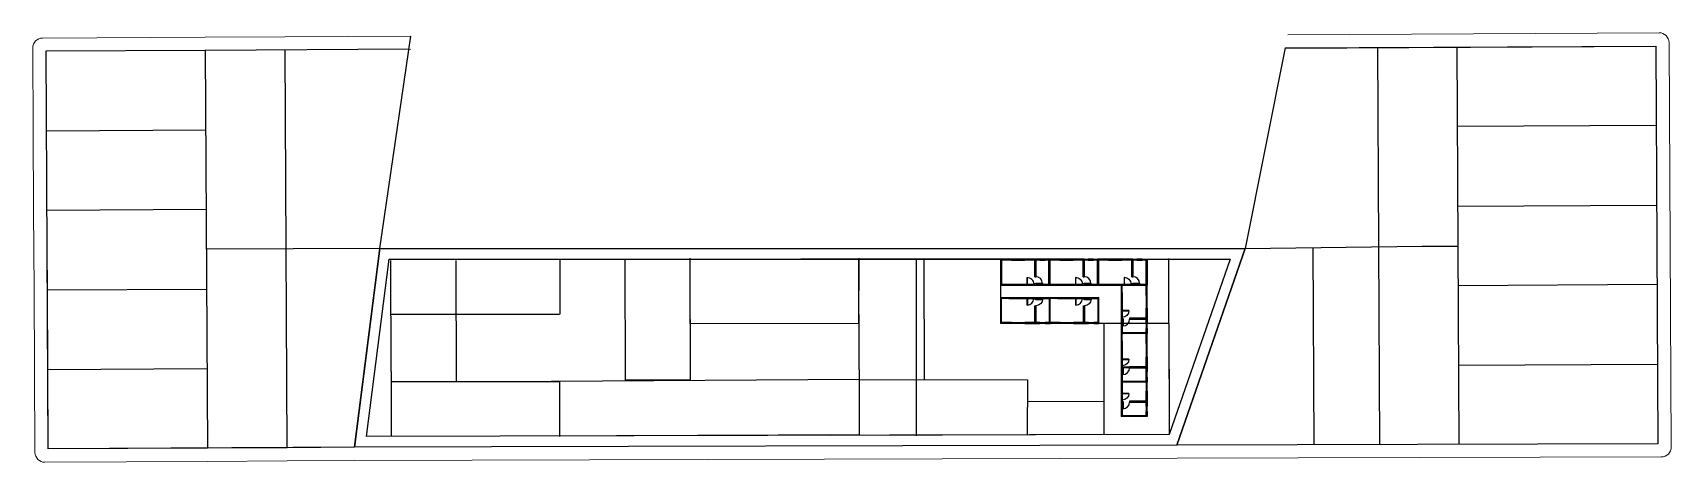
# Model space of a CAD drawing. Header units: centimetres. Extents: x 0 to 1311401, y -389375 to 85618.
# Drawn here: x 640835 to 665453, y -108713 to -102255 of the extents above; entities that cross this region are included whole.
import ezdxf

# ---------------------------------------------------------------- set-up
doc = ezdxf.new("R2010")
doc.units = ezdxf.units.CM
doc.header["$LTSCALE"] = 4
doc.linetypes.add('DASHED2', pattern=[9.525, 6.35, -3.175])
for name, color, linetype in [('0.1', 1, 'Continuous'), ('0.2', 2, 'Continuous'), ('0.6', 6, 'Continuous'), ('02-CONT', 2, 'Continuous'), ('04', 254, 'Continuous'), ('LIMITE-L', 7, 'Continuous')]:
    doc.layers.add(name, color=color, linetype=linetype)
doc.layers.add('K-ALINHAMENTO', color=10, linetype='Continuous', lineweight=9)
doc.layers.add('P-MEIOFIO', color=171, linetype='Continuous', lineweight=9)

# ---------------------------------------------------------------- blocks, each defined once
blk = doc.blocks.new('1_00e-flat-4')
at = {"color": 1}
blk.add_arc((28, -52), 100, 90, 180, dxfattribs=at)
at = {"layer": '02-CONT'}
blk.add_lwpolyline([(28, -52), (25, -52), (25, 48), (28, 48)], close=True, dxfattribs=at)

msp = doc.modelspace()

# ---------------------------------------------------------------- linework, layer by layer
at = {"color": 1}
msp.add_lwpolyline([(659650.548, -102485.209), (665220.33, -102454.838), (665252.936, -108434.595), (658029.975, -108454.34)], dxfattribs=at)
at = {"layer": '0.1'}
for p, q in [((646220.83, -107346.623), (646216.278, -105681.235)), ((647201.247, -107497.835), (647196.274, -105678.556)), ((648752.518, -105658.589), (648753.541, -106485.457)), ((649739.205, -107479.526), (649734.216, -105654.54)), ((650719.202, -107476.847), (650714.213, -105651.861)), ((650714.231, -106624.234), (650714.231, -105644.234)), ((656514.624, -105658.589), (652375.674, -105658.589)), ((653245.919, -105644.234), (653243.249, -106621.106)), ((653250.444, -107319.928), (653245.891, -105654.54)), ((654230.861, -107471.14), (654225.887, -105651.861)), ((655373.497, -105648.283), (655376.168, -106625.155)), ((655738.526, -105658.592), (655538.526, -105658.588)), ((655538.526, -105673.588), (655738.526, -105673.587)), ((656043.526, -105658.59), (655963.526, -105658.59)), ((655963.526, -105673.584), (656043.526, -105673.583)), ((656468.526, -105658.586), (656268.526, -105658.582)), ((656268.526, -105673.582), (656468.526, -105673.58)), ((656773.526, -105658.583), (656693.526, -105658.584)), ((656693.526, -105673.577), (656773.526, -105673.577)), ((657198.526, -105658.586), (656998.526, -105658.582)), ((656998.526, -105673.582), (657198.526, -105673.58)), ((657503.526, -105658.583), (657423.526, -105658.584)), ((657423.526, -105673.577), (657503.526, -105673.577)), ((657905.186, -106628.283), (657905.186, -105648.283)), ((658823.899, -105658.589), (657909.741, -108294.668)), ((657563.529, -106198.571), (657563.531, -106398.571)), ((657578.525, -106398.571), (657578.529, -106198.571)), ((646220.83, -106488.589), (648749.848, -106485.461)), ((650714.231, -106624.234), (653243.249, -106621.106)), ((657905.186, -106628.283), (655376.168, -106625.155)), ((655541.168, -106610.156), (655741.168, -106610.158)), ((655741.168, -106625.152), (655541.168, -106625.156)), ((655966.168, -106610.161), (656046.168, -106610.161)), ((656046.168, -106625.155), (655966.168, -106625.154)), ((656271.168, -106610.156), (656471.168, -106610.158)), ((656471.168, -106625.152), (656271.168, -106625.156)), ((656696.168, -106610.161), (656776.168, -106610.161)), ((656776.168, -106625.154), (656696.168, -106625.154)), ((656925.189, -106630.962), (656929.742, -108296.35)), ((657563.534, -106623.571), (657563.534, -106703.571)), ((657578.528, -106703.571), (657578.527, -106623.571)), ((657905.186, -106628.283), (657909.738, -108293.671)), ((657563.535, -106928.558), (657563.536, -107128.558)), ((657578.531, -107128.558), (657578.535, -106928.558)), ((653250.444, -107319.928), (653250.444, -108299.928)), ((657907.062, -107314.672), (657909.741, -108294.668)), ((646220.83, -107346.623), (646220.83, -108326.623)), ((646220.83, -107496.623), (648749.848, -107499.751)), ((653250.444, -107469.928), (648621.464, -107499.592)), ((648752.518, -108326.623), (648753.541, -107499.755)), ((650719.202, -107476.847), (649739.205, -107479.526)), ((653250.444, -107469.928), (655779.461, -107473.056)), ((655782.132, -108299.928), (655783.155, -107473.06)), ((657563.529, -107443.546), (657563.531, -107643.546)), ((657563.539, -107353.558), (657563.54, -107433.558)), ((657578.525, -107643.546), (657578.529, -107443.546)), ((657578.533, -107433.558), (657578.532, -107353.558)), ((655782.751, -107799.815), (656928.376, -107796.683)), ((657563.534, -107868.546), (657563.534, -107948.546)), ((657578.528, -107948.546), (657578.527, -107868.546)), ((653250.444, -108299.928), (649603.238, -108317.376)), ((654504.553, -108303.977), (652820.051, -108308.582)), ((657909.741, -108294.668), (653704.814, -108306.164))]:
    msp.add_line(p, q, dxfattribs=at)
at = {"layer": '0.2'}
for p, q in [((655738.525, -105664.592), (655538.525, -105664.588)), ((655538.526, -105667.588), (655738.526, -105667.587)), ((656468.525, -105664.586), (656268.525, -105664.582)), ((656268.526, -105667.582), (656468.526, -105667.58)), ((657198.525, -105664.586), (656998.525, -105664.582)), ((656998.526, -105667.582), (657198.526, -105667.58)), ((657569.529, -106198.571), (657569.531, -106398.571)), ((657572.525, -106398.57), (657572.529, -106198.57)), ((655541.168, -106616.156), (655741.168, -106616.158)), ((655741.168, -106619.152), (655541.168, -106619.156)), ((656271.168, -106616.156), (656471.168, -106616.158)), ((656471.168, -106619.152), (656271.168, -106619.156)), ((657569.535, -106928.558), (657569.536, -107128.558)), ((657572.531, -107128.558), (657572.535, -106928.558)), ((657569.529, -107443.546), (657569.531, -107643.546)), ((657572.525, -107643.546), (657572.529, -107443.546))]:
    msp.add_line(p, q, dxfattribs=at)
at = {"layer": '0.2', "linetype": 'DASHED2'}
for p, q in [((656043.526, -105664.59), (655963.526, -105664.59)), ((655963.526, -105667.584), (656043.526, -105667.583)), ((656773.526, -105664.583), (656693.526, -105664.584)), ((656693.526, -105667.577), (656773.526, -105667.577)), ((657503.526, -105664.583), (657423.526, -105664.584)), ((657423.526, -105667.577), (657503.526, -105667.577)), ((655966.168, -106616.161), (656046.168, -106616.161)), ((656046.168, -106619.155), (655966.168, -106619.154)), ((656696.168, -106616.161), (656776.168, -106616.161)), ((656776.168, -106619.154), (656696.168, -106619.154)), ((657569.534, -106623.571), (657569.534, -106703.571)), ((657572.528, -106703.571), (657572.527, -106623.571)), ((657569.539, -107353.558), (657569.54, -107433.558)), ((657572.533, -107433.558), (657572.532, -107353.558)), ((657569.534, -107868.546), (657569.534, -107948.546)), ((657572.528, -107948.546), (657572.527, -107868.546))]:
    msp.add_line(p, q, dxfattribs=at)
at = {"layer": '0.6'}
for p, q in [((654110.903, -108315.053), (654110.903, -105648.572)), ((655538.526, -105673.588), (655538.526, -105658.588)), ((655738.526, -105673.587), (655738.526, -105658.587)), ((655963.526, -105673.584), (655963.526, -105658.59)), ((656043.526, -105658.59), (656118.526, -105658.589)), ((656043.526, -105673.583), (656043.526, -105658.59)), ((656268.526, -105673.582), (656268.526, -105658.582)), ((656468.526, -105673.58), (656468.526, -105658.58)), ((656693.526, -105673.577), (656693.526, -105658.584)), ((656773.526, -105673.577), (656773.526, -105658.583)), ((656773.526, -105658.583), (656848.526, -105658.583)), ((656998.526, -105673.582), (656998.526, -105658.582)), ((657198.526, -105673.58), (657198.526, -105658.58)), ((657423.526, -105673.577), (657423.526, -105658.584)), ((657503.526, -105673.577), (657503.526, -105658.583)), ((657503.526, -105658.583), (657578.526, -105658.583)), ((655398.528, -106033.589), (655398.528, -106048.589)), ((655498.528, -106033.588), (655498.528, -106048.588)), ((655748.524, -106048.592), (655763.524, -106048.592)), ((655888.528, -105923.586), (655903.528, -105923.585)), ((655888.528, -106023.586), (655903.528, -106023.585)), ((656118.528, -106033.584), (656118.528, -106048.584)), ((656128.528, -106033.583), (656128.528, -106048.583)), ((656228.528, -106033.582), (656228.528, -106048.582)), ((656478.524, -106048.586), (656493.524, -106048.586)), ((656618.528, -105923.579), (656633.528, -105923.579)), ((656618.528, -106023.579), (656633.528, -106023.579)), ((656848.528, -106033.577), (656848.528, -106048.577)), ((656858.528, -106033.583), (656858.528, -106048.583)), ((656958.528, -106033.582), (656958.528, -106048.582)), ((657203.528, -106058.573), (657188.528, -106058.573)), ((657208.524, -106048.586), (657223.524, -106048.586)), ((657348.528, -105923.579), (657363.528, -105923.579)), ((657348.528, -106023.579), (657363.528, -106023.579)), ((657578.528, -106033.577), (657578.528, -106048.577)), ((655401.171, -106250.155), (655401.171, -106235.155)), ((655501.171, -106250.156), (655501.171, -106235.156)), ((655751.166, -106235.152), (655766.166, -106235.152)), ((655891.171, -106260.159), (655906.171, -106260.159)), ((656121.171, -106250.161), (656121.171, -106235.161)), ((656131.171, -106250.155), (656131.171, -106235.155)), ((656231.171, -106250.156), (656231.171, -106235.156)), ((656481.166, -106235.152), (656496.166, -106235.152)), ((656621.171, -106260.159), (656636.171, -106260.159)), ((656851.171, -106250.161), (656851.171, -106235.161)), ((657203.529, -106158.573), (657188.529, -106158.573)), ((657563.529, -106198.571), (657578.529, -106198.571)), ((655891.17, -106360.159), (655906.17, -106360.159)), ((656621.17, -106360.159), (656636.17, -106360.159)), ((657188.525, -106408.569), (657188.525, -106423.569)), ((657213.532, -106548.573), (657213.532, -106563.573)), ((657313.532, -106548.573), (657313.532, -106563.573)), ((657563.531, -106398.571), (657578.531, -106398.571)), ((655541.168, -106610.156), (655541.168, -106625.156)), ((655741.168, -106610.158), (655741.168, -106625.158)), ((655966.168, -106610.161), (655966.168, -106625.154)), ((656046.168, -106610.161), (656046.168, -106625.155)), ((656046.168, -106625.155), (656121.168, -106625.155)), ((656271.168, -106610.156), (656271.168, -106625.156)), ((656471.168, -106610.158), (656471.168, -106625.158)), ((656696.168, -106610.161), (656696.168, -106625.154)), ((656776.168, -106610.161), (656776.168, -106625.154)), ((656776.168, -106625.154), (656851.168, -106625.155)), ((657203.534, -106778.573), (657188.534, -106778.573)), ((657203.534, -106788.561), (657188.534, -106788.561)), ((657563.534, -106623.571), (657578.527, -106623.571)), ((657563.534, -106703.571), (657578.528, -106703.571)), ((657578.528, -106703.571), (657578.528, -106778.571)), ((657203.535, -106888.561), (657188.535, -106888.561)), ((657563.535, -106928.558), (657578.535, -106928.558)), ((657203.528, -107303.549), (657188.528, -107303.549)), ((657188.531, -107138.556), (657188.531, -107153.556)), ((657213.537, -107278.561), (657213.538, -107293.561)), ((657313.537, -107278.56), (657313.538, -107293.56)), ((657563.536, -107128.558), (657578.536, -107128.558)), ((657203.529, -107403.549), (657188.529, -107403.549)), ((657203.539, -107508.561), (657188.539, -107508.561)), ((657563.529, -107443.546), (657578.529, -107443.546)), ((657563.539, -107353.558), (657578.532, -107353.558)), ((657563.54, -107433.558), (657578.533, -107433.558)), ((657578.533, -107433.558), (657578.534, -107508.558)), ((657188.525, -107653.544), (657188.525, -107668.544)), ((657213.532, -107793.549), (657213.532, -107808.549)), ((657313.532, -107793.548), (657313.532, -107808.548)), ((657563.531, -107643.546), (657578.531, -107643.546)), ((657203.534, -108023.549), (657188.534, -108023.549)), ((657563.534, -107868.546), (657578.527, -107868.546)), ((657563.534, -107948.546), (657578.528, -107948.546)), ((657578.528, -107948.546), (657578.528, -108023.546))]:
    msp.add_line(p, q, dxfattribs=at)
for points in [[(655538.526, -105658.588), (655373.526, -105658.589)], [(655538.526, -105673.588), (655388.526, -105673.589), (655388.528, -106033.589), (655398.528, -106033.589)], [(655903.526, -105658.585), (655738.526, -105658.587)], [(655738.526, -105658.592), (655963.526, -105658.59)], [(655888.528, -105923.586), (655888.526, -105673.586), (655738.526, -105673.587)], [(655888.526, -105658.584), (655888.526, -105658.586)], [(655888.526, -105673.586), (655888.528, -105923.586)], [(655903.528, -105923.585), (655903.526, -105673.584)], [(655963.526, -105673.584), (655903.526, -105673.584), (655903.528, -105923.585)], [(655903.528, -106023.585), (655903.528, -106033.584), (656103.528, -106033.583), (656103.526, -105673.583), (656043.526, -105673.583)], [(656268.526, -105658.582), (656103.526, -105658.583)], [(656118.526, -105658.589), (656118.528, -106033.584), (656118.528, -106033.584)], [(656268.526, -105673.582), (656118.526, -105673.583), (656118.528, -106033.583), (656128.528, -106033.583)], [(656633.526, -105658.579), (656468.526, -105658.58)], [(656468.526, -105658.586), (656693.526, -105658.584)], [(656618.528, -105923.579), (656618.526, -105673.579), (656468.526, -105673.58)], [(656618.526, -105658.578), (656618.526, -105658.579)], [(656618.526, -105673.579), (656618.528, -105923.579)], [(656693.526, -105673.577), (656633.526, -105673.578), (656633.528, -105923.579)], [(656633.528, -105923.579), (656633.526, -105673.578)], [(656633.528, -106023.579), (656633.528, -106033.578), (656833.528, -106033.576), (656833.526, -105673.576), (656773.526, -105673.577)], [(656998.526, -105658.582), (656833.526, -105658.583)], [(656848.526, -105658.583), (656848.528, -106033.577), (656848.528, -106033.577)], [(656998.526, -105673.582), (656848.526, -105673.583), (656848.528, -106033.583), (656858.528, -106033.583)], [(657363.526, -105658.579), (657198.526, -105658.58)], [(657198.526, -105658.586), (657423.526, -105658.584)], [(657348.528, -105923.579), (657348.526, -105673.579), (657198.526, -105673.58)], [(657348.526, -105658.578), (657348.526, -105658.579)], [(657348.526, -105673.579), (657348.528, -105923.579)], [(657423.526, -105673.577), (657363.526, -105673.578), (657363.528, -105923.579)], [(657363.528, -105923.579), (657363.526, -105673.578)], [(657363.528, -106023.579), (657363.528, -106033.578), (657563.528, -106033.576), (657563.526, -105673.576), (657503.526, -105673.577)], [(657578.526, -105658.583), (657578.528, -106033.577), (657578.528, -106033.577)], [(655373.528, -106048.589), (655398.528, -106048.589)], [(655373.529, -106048.589), (655748.524, -106048.592), (655748.524, -106048.592)], [(655498.528, -106033.588), (655888.528, -106033.586), (655888.528, -106023.586)], [(655498.528, -106048.588), (655903.528, -106048.585), (655903.528, -106048.584)], [(655763.522, -106033.592), (655763.524, -106033.592), (655763.524, -106048.592)], [(655888.528, -106023.586), (655888.528, -106033.586)], [(655888.528, -106048.584), (656103.528, -106048.584)], [(655903.528, -106033.584), (655903.528, -106023.585)], [(656103.528, -106048.583), (656103.528, -106048.584), (656118.528, -106048.584)], [(656103.528, -106048.583), (656128.528, -106048.583)], [(656103.529, -106048.583), (656478.524, -106048.586), (656478.524, -106048.586)], [(656228.528, -106033.582), (656618.528, -106033.579), (656618.528, -106023.579)], [(656228.528, -106048.582), (656633.528, -106048.579), (656633.528, -106048.578)], [(656493.522, -106033.586), (656493.524, -106033.586), (656493.524, -106048.586)], [(656618.528, -106023.579), (656618.528, -106033.579)], [(656618.528, -106048.578), (656833.528, -106048.577)], [(656633.528, -106033.578), (656633.528, -106023.579)], [(656833.528, -106048.576), (656833.528, -106048.577), (656848.528, -106048.577)], [(656833.528, -106048.583), (656858.528, -106048.583)], [(656833.529, -106048.583), (657208.524, -106048.586), (657208.524, -106048.586)], [(656958.528, -106033.582), (657348.528, -106033.579), (657348.528, -106023.579)], [(656958.528, -106048.582), (657363.528, -106048.579), (657363.528, -106048.578)], [(657188.528, -106033.574), (657188.525, -106408.569), (657188.525, -106408.569)], [(657188.528, -106033.573), (657188.528, -106058.573)], [(657563.529, -106198.571), (657563.528, -106048.571), (657203.528, -106048.573), (657203.528, -106058.573)], [(657223.522, -106033.586), (657223.524, -106033.586), (657223.524, -106048.586)], [(657348.528, -106023.579), (657348.528, -106033.579)], [(657348.528, -106048.578), (657563.528, -106048.577)], [(657363.528, -106033.578), (657363.528, -106023.579)], [(657563.528, -106048.576), (657563.528, -106048.577), (657578.528, -106048.577)], [(657578.529, -106198.571), (657578.528, -106033.571)], [(655376.171, -106235.155), (655751.166, -106235.152), (655751.166, -106235.152)], [(655376.171, -106235.155), (655401.171, -106235.155)], [(655541.168, -106610.156), (655391.168, -106610.155), (655391.171, -106250.155), (655401.171, -106250.155)], [(655501.171, -106235.156), (655906.171, -106235.159), (655906.171, -106235.16)], [(655501.171, -106250.156), (655891.171, -106250.159), (655891.171, -106260.159)], [(655766.165, -106250.152), (655766.166, -106250.152), (655766.166, -106235.152)], [(655891.171, -106235.16), (656106.171, -106235.161)], [(655891.171, -106260.159), (655891.171, -106250.159)], [(655906.171, -106250.16), (655906.171, -106260.159)], [(655906.171, -106260.159), (655906.171, -106250.16), (656106.171, -106250.162), (656106.168, -106610.162), (656046.168, -106610.161)], [(656106.171, -106235.155), (656481.166, -106235.152), (656481.166, -106235.152)], [(656106.171, -106235.155), (656131.171, -106235.155)], [(656106.171, -106235.162), (656106.171, -106235.161), (656121.171, -106235.161)], [(656271.168, -106610.156), (656121.168, -106610.155), (656121.171, -106250.155), (656131.171, -106250.155)], [(656121.168, -106625.155), (656121.171, -106250.161), (656121.171, -106250.161)], [(656231.171, -106235.156), (656636.171, -106235.159), (656636.171, -106235.16)], [(656231.171, -106250.156), (656621.171, -106250.159), (656621.171, -106260.159)], [(656496.165, -106250.152), (656496.166, -106250.152), (656496.166, -106235.152)], [(656621.171, -106235.16), (656836.171, -106235.16)], [(656621.171, -106260.159), (656621.171, -106250.159)], [(656636.171, -106250.16), (656636.171, -106260.159)], [(656636.171, -106260.159), (656636.171, -106250.16), (656836.171, -106250.162), (656836.168, -106610.162), (656776.168, -106610.161)], [(656836.171, -106235.162), (656836.171, -106235.16), (656851.171, -106235.161)], [(656851.168, -106625.155), (656851.171, -106250.161), (656851.171, -106250.161)], [(657188.529, -106158.573), (657188.532, -106563.573), (657188.533, -106563.573)], [(657203.529, -106158.573), (657203.532, -106548.573), (657213.532, -106548.573)], [(655891.17, -106360.159), (655891.168, -106610.159), (655741.168, -106610.158)], [(655891.168, -106610.159), (655891.17, -106360.159)], [(655906.17, -106360.159), (655906.168, -106610.16)], [(655966.168, -106610.161), (655906.168, -106610.16), (655906.17, -106360.159)], [(656621.17, -106360.159), (656621.168, -106610.159), (656471.168, -106610.158)], [(656621.168, -106610.159), (656621.17, -106360.159)], [(656636.17, -106360.159), (656636.168, -106610.16)], [(656696.168, -106610.161), (656636.168, -106610.16), (656636.17, -106360.159)], [(657203.525, -106423.567), (657203.525, -106423.569), (657188.525, -106423.569)], [(657188.533, -106548.573), (657188.534, -106763.573)], [(657213.532, -106548.573), (657203.532, -106548.573)], [(657203.533, -106563.573), (657213.532, -106563.573)], [(657213.532, -106563.573), (657203.533, -106563.573), (657203.535, -106763.573), (657563.535, -106763.571), (657563.534, -106703.571)], [(657313.532, -106548.573), (657563.532, -106548.571), (657563.531, -106398.571)], [(657563.532, -106548.571), (657313.532, -106548.573)], [(657313.532, -106563.573), (657563.533, -106563.571)], [(657563.534, -106623.571), (657563.533, -106563.571), (657313.532, -106563.573)], [(657578.525, -106398.571), (657578.527, -106623.571)], [(657578.532, -106563.571), (657578.531, -106398.571)], [(657578.533, -106548.571), (657578.532, -106548.571)], [(655541.168, -106625.156), (655376.168, -106625.155)], [(655741.168, -106625.152), (655966.168, -106625.154)], [(655906.168, -106625.159), (655741.168, -106625.158)], [(655891.168, -106625.16), (655891.168, -106625.159)], [(656271.168, -106625.156), (656106.168, -106625.155)], [(656471.168, -106625.152), (656696.168, -106625.154)], [(656636.168, -106625.159), (656471.168, -106625.158)], [(656621.168, -106625.16), (656621.168, -106625.159)], [(657188.534, -106763.562), (657188.531, -107138.556), (657188.531, -107138.556)], [(657188.534, -106763.561), (657188.534, -106788.561)], [(657188.535, -106763.573), (657188.534, -106763.573), (657188.534, -106778.573)], [(657563.535, -106928.558), (657563.534, -106778.558), (657203.534, -106778.561), (657203.534, -106788.561)], [(657578.528, -106778.571), (657203.534, -106778.573), (657203.534, -106778.573)], [(657578.535, -106928.558), (657578.534, -106763.558)], [(657188.535, -106888.561), (657188.538, -107293.561), (657188.539, -107293.561)], [(657203.535, -106888.561), (657203.537, -107278.561), (657213.537, -107278.561)], [(657188.528, -107278.55), (657188.525, -107653.544), (657188.525, -107653.544)], [(657188.528, -107278.549), (657188.528, -107303.549)], [(657203.531, -107153.555), (657203.531, -107153.556), (657188.531, -107153.556)], [(657188.539, -107278.561), (657188.539, -107493.561)], [(657563.529, -107443.546), (657563.528, -107293.546), (657203.528, -107293.549), (657203.528, -107303.549)], [(657213.537, -107278.561), (657203.537, -107278.561)], [(657203.539, -107293.561), (657213.538, -107293.561)], [(657213.538, -107293.561), (657203.539, -107293.561), (657203.54, -107493.561), (657563.54, -107493.558), (657563.54, -107433.558)], [(657313.537, -107278.56), (657563.537, -107278.558), (657563.536, -107128.558)], [(657563.537, -107278.558), (657313.537, -107278.56)], [(657313.538, -107293.56), (657563.539, -107293.558)], [(657563.539, -107353.558), (657563.539, -107293.558), (657313.538, -107293.56)], [(657578.529, -107443.546), (657578.528, -107278.546)], [(657578.531, -107128.558), (657578.532, -107353.558)], [(657578.538, -107293.558), (657578.536, -107128.558)], [(657578.539, -107278.558), (657578.537, -107278.558)], [(657188.529, -107403.549), (657188.532, -107808.549), (657188.533, -107808.549)], [(657188.54, -107493.561), (657188.539, -107493.561), (657188.539, -107508.561)], [(657203.529, -107403.549), (657203.532, -107793.549), (657213.532, -107793.549)], [(657578.534, -107508.558), (657203.539, -107508.561), (657203.539, -107508.561)], [(657203.525, -107668.543), (657203.525, -107668.544), (657188.525, -107668.544)], [(657188.533, -107793.549), (657188.534, -108008.549)], [(657213.532, -107793.549), (657203.532, -107793.549)], [(657203.533, -107808.549), (657213.532, -107808.549)], [(657213.532, -107808.549), (657203.533, -107808.549), (657203.535, -108008.549), (657563.535, -108008.546), (657563.534, -107948.546)], [(657313.532, -107793.548), (657563.532, -107793.546), (657563.531, -107643.546)], [(657563.532, -107793.546), (657313.532, -107793.548)], [(657313.532, -107808.548), (657563.533, -107808.546)], [(657563.534, -107868.546), (657563.533, -107808.546), (657313.532, -107808.548)], [(657578.525, -107643.546), (657578.527, -107868.546)], [(657578.532, -107808.546), (657578.531, -107643.546)], [(657578.533, -107793.546), (657578.532, -107793.546)], [(657188.535, -108008.549), (657188.534, -108008.549), (657188.534, -108023.549)], [(657578.528, -108023.546), (657203.534, -108023.549), (657203.534, -108023.549)]]:
    msp.add_lwpolyline(points, dxfattribs=at)
at = {"layer": '0.6', "lineweight": 9}
for points in [[(655373.528, -106048.589), (655373.526, -105658.589)], [(655388.528, -106033.589), (655388.526, -105673.589)], [(656103.528, -106048.583), (656103.526, -105658.583)], [(656103.528, -106048.589), (656103.526, -105658.589)], [(656103.528, -106048.589), (656103.526, -105658.589)], [(656118.528, -106033.583), (656118.526, -105673.583)], [(656118.528, -106033.589), (656118.526, -105673.589)], [(656833.528, -106048.583), (656833.526, -105658.583)], [(656833.528, -106048.583), (656833.526, -105658.583)], [(656833.528, -106048.583), (656833.526, -105658.583)], [(656848.528, -106033.583), (656848.526, -105673.583)], [(656848.528, -106033.583), (656848.526, -105673.583)], [(657563.528, -106048.583), (657563.526, -105658.583)], [(657563.528, -106048.583), (657563.526, -105658.583)], [(657578.528, -106033.583), (657578.526, -105673.583)], [(655373.528, -106048.589), (655388.528, -106048.589)], [(655763.529, -106033.592), (655373.529, -106033.589)], [(655748.529, -106048.592), (655388.529, -106048.589)], [(655763.529, -106033.592), (655763.529, -106048.592)], [(655763.529, -106033.592), (655763.529, -106048.592)], [(656103.528, -106048.583), (656118.528, -106048.583)], [(656103.528, -106048.589), (656118.528, -106048.589)], [(656103.528, -106048.589), (656118.528, -106048.589)], [(656493.529, -106033.586), (656103.529, -106033.583)], [(656478.529, -106048.586), (656118.529, -106048.583)], [(656493.529, -106033.586), (656493.529, -106048.586)], [(656493.529, -106033.586), (656493.529, -106048.586)], [(656833.528, -106048.583), (656848.528, -106048.583)], [(656833.528, -106048.583), (656848.528, -106048.583)], [(656833.528, -106048.583), (656848.528, -106048.583)], [(657223.529, -106033.586), (656833.529, -106033.583)], [(657208.529, -106048.586), (656848.529, -106048.583)], [(657188.525, -106408.574), (657188.528, -106048.574)], [(657188.528, -106033.573), (657578.528, -106033.571)], [(657188.528, -106033.573), (657188.528, -106048.573)], [(657203.525, -106423.574), (657203.528, -106033.574)], [(657203.528, -106048.573), (657563.528, -106048.571)], [(657223.529, -106033.586), (657223.529, -106048.586)], [(657223.529, -106033.586), (657223.529, -106048.586)], [(657563.528, -106048.583), (657578.528, -106048.583)], [(657563.528, -106048.583), (657578.528, -106048.583)], [(655376.171, -106235.155), (655376.168, -106625.155)], [(655376.171, -106235.155), (655391.171, -106235.155)], [(655766.171, -106250.152), (655376.171, -106250.155)], [(655391.171, -106250.155), (655391.168, -106610.155)], [(655751.171, -106235.152), (655391.171, -106235.155)], [(655766.171, -106250.152), (655766.171, -106235.152)], [(655766.171, -106250.152), (655766.171, -106235.152)], [(656106.171, -106235.155), (656106.168, -106625.155)], [(656106.171, -106235.155), (656106.168, -106625.155)], [(656106.171, -106235.155), (656106.168, -106625.155)], [(656106.171, -106235.155), (656121.171, -106235.155)], [(656106.171, -106235.155), (656121.171, -106235.155)], [(656106.171, -106235.155), (656121.171, -106235.155)], [(656496.171, -106250.152), (656106.171, -106250.155)], [(656121.171, -106250.155), (656121.168, -106610.155)], [(656121.171, -106250.155), (656121.168, -106610.155)], [(656481.171, -106235.152), (656121.171, -106235.155)], [(656496.171, -106250.152), (656496.171, -106235.152)], [(656496.171, -106250.152), (656496.171, -106235.152)], [(656836.171, -106235.155), (656836.168, -106625.155)], [(656836.171, -106235.155), (656836.168, -106625.155)], [(656836.171, -106235.155), (656851.171, -106235.155)], [(656836.171, -106235.155), (656851.171, -106235.155)], [(656851.171, -106250.155), (656851.168, -106610.155)], [(657203.525, -106423.574), (657188.525, -106423.574)], [(657203.525, -106423.574), (657188.525, -106423.574)], [(657188.528, -106763.573), (657578.528, -106763.571)], [(657188.528, -106763.573), (657578.528, -106763.571)], [(657188.528, -106763.573), (657188.528, -106778.573)], [(657188.528, -106763.573), (657188.528, -106778.573)], [(657188.531, -107138.562), (657188.534, -106778.562)], [(657188.534, -106763.561), (657578.534, -106763.558)], [(657188.534, -106763.561), (657188.534, -106778.561)], [(657203.528, -106778.573), (657563.528, -106778.571)], [(657203.531, -107153.562), (657203.534, -106763.562)], [(657203.534, -106778.561), (657563.534, -106778.558)], [(657188.525, -107653.55), (657188.528, -107293.55)], [(657188.528, -107278.549), (657578.528, -107278.546)], [(657188.528, -107278.549), (657188.528, -107293.549)], [(657203.531, -107153.562), (657188.531, -107153.562)], [(657203.531, -107153.562), (657188.531, -107153.562)], [(657203.525, -107668.55), (657203.528, -107278.55)], [(657203.528, -107293.549), (657563.528, -107293.546)], [(657188.534, -107493.561), (657578.534, -107493.558)], [(657188.534, -107493.561), (657578.534, -107493.558)], [(657188.534, -107493.561), (657188.534, -107508.561)], [(657188.534, -107493.561), (657188.534, -107508.561)], [(657203.534, -107508.561), (657563.534, -107508.559)], [(657203.525, -107668.55), (657188.525, -107668.55)], [(657203.525, -107668.55), (657188.525, -107668.55)], [(657188.528, -108008.549), (657578.528, -108008.546)], [(657188.528, -108008.549), (657578.528, -108008.546)], [(657188.528, -108008.549), (657188.528, -108023.549)], [(657188.528, -108008.549), (657188.528, -108023.549)], [(657203.528, -108023.549), (657563.528, -108023.546)]]:
    msp.add_lwpolyline(points, dxfattribs=at)
at = {"layer": '04'}
for points in [[(646048.293, -105498.589), (646514.728, -102304.248)], [(646048.281, -105494.376), (645666.395, -108483.926), (641066.966, -108509.005), (641034.36, -102529.249), (643426.263, -102516.206), (646485.587, -102499.525)], [(643426.274, -102520.42), (643458.88, -108500.176)], [(644654.831, -108493.655), (644624.811, -102513.884)], [(659651.521, -102480.337), (665220.33, -102454.838), (665252.936, -108434.595), (658023.711, -108454.357), (659048.733, -105498.589)], [(659651.521, -102480.337), (659048.733, -105498.589), (661708.369, -105463.955), (662246.754, -105463.955)], [(661037.327, -102473.991), (661067.05, -108446.038)], [(662230.404, -102468.529), (662263.013, -108442.768)], [(641040.893, -103729.413), (643432.796, -103716.371)], [(665226.851, -103650.79), (662236.946, -103667.11)], [(662243.467, -104863.044), (665233.372, -104846.741)], [(643439.317, -104912.322), (641047.414, -104925.364)], [(646048.293, -105498.589), (643442.577, -105510.298)], [(660088.45, -108448.713), (660072.278, -105482.716)], [(665239.893, -106042.692), (662250.002, -106059.012)], [(641053.935, -106121.316), (643445.838, -106108.273)], [(641060.457, -107317.267), (643452.359, -107304.225)], [(662256.523, -107254.946), (665246.415, -107238.643)]]:
    msp.add_lwpolyline(points, dxfattribs=at)
at = {"layer": 'K-ALINHAMENTO'}
msp.add_lwpolyline([(646515.815, -102503.573), (644622.226, -102513.898), (643426.274, -102520.42), (641034.372, -102533.462), (641040.893, -103729.413), (641047.414, -104925.364), (641053.935, -106121.316), (641060.457, -107317.267), (641066.978, -108513.218), (643458.88, -108500.176), (644654.831, -108493.655), (645666.407, -108488.139)], dxfattribs=at)
at = {"layer": 'LIMITE-L'}
for points in [[(658023.711, -108454.357), (645666.407, -108488.139), (646048.293, -105498.589), (659048.733, -105498.589)], [(657909.741, -108294.668), (645848.209, -108327.641), (646189.154, -105658.589), (658823.899, -105658.589)]]:
    msp.add_lwpolyline(points, close=True, dxfattribs=at)
at = {"layer": 'P-MEIOFIO'}
msp.add_lwpolyline([(646514.728, -102304.248), (644621.139, -102314.573), (643425.188, -102321.094), (640983.454, -102334.408, 0.414213562), (640834.775, -102484.717), (640841.568, -103730.5), (640848.089, -104926.451), (640854.61, -106122.402), (640861.131, -107318.354), (640867.924, -108564.136, 0.414213562), (641018.233, -108712.815), (643459.967, -108699.501), (644655.918, -108692.98), (645667.494, -108687.464), (658030.52, -108653.668), (665303.448, -108633.786, 0.415010138), (665452.533, -108483.475), (665419.384, -102403.92, 0.414213562), (665269.074, -102255.241), (659690.401, -102285.66)], format="xyb", dxfattribs=at)

# ---------------------------------------------------------------- block references
at = {"layer": '0.6', "xscale": -1}
for p, rotation in [((655801.378, -105981.333), 0.0004238454294736017), ((656531.378, -105981.327), 0.0004238454294736017), ((657261.378, -105981.327), 0.0004238454294736017), ((655958.423, -106288.565), 269.9995761545706), ((656688.423, -106288.565), 269.9995761545706), ((657255.784, -106461.423), 270.0004238454295), ((657255.79, -107191.411), 270.0004238454295), ((657255.784, -107706.399), 270.0004238454295)]:
    msp.add_blockref('1_00e-flat-4', p, dxfattribs=dict(at, rotation=rotation))
at = {"layer": '0.6'}
for p, rotation in [((655955.781, -105995.18), 270.0004238454295), ((656685.781, -105995.173), 270.0004238454295), ((657415.781, -105995.173), 270.0004238454295), ((655804.02, -106302.411), 179.9995761545705), ((656534.02, -106302.411), 179.9995761545705), ((657241.938, -106615.826), 180.0004238454294), ((657241.943, -107345.814), 180.0004238454294), ((657241.938, -107860.802), 180.0004238454294)]:
    msp.add_blockref('1_00e-flat-4', p, dxfattribs=dict(at, rotation=rotation))

doc.saveas('drawing.dxf')
